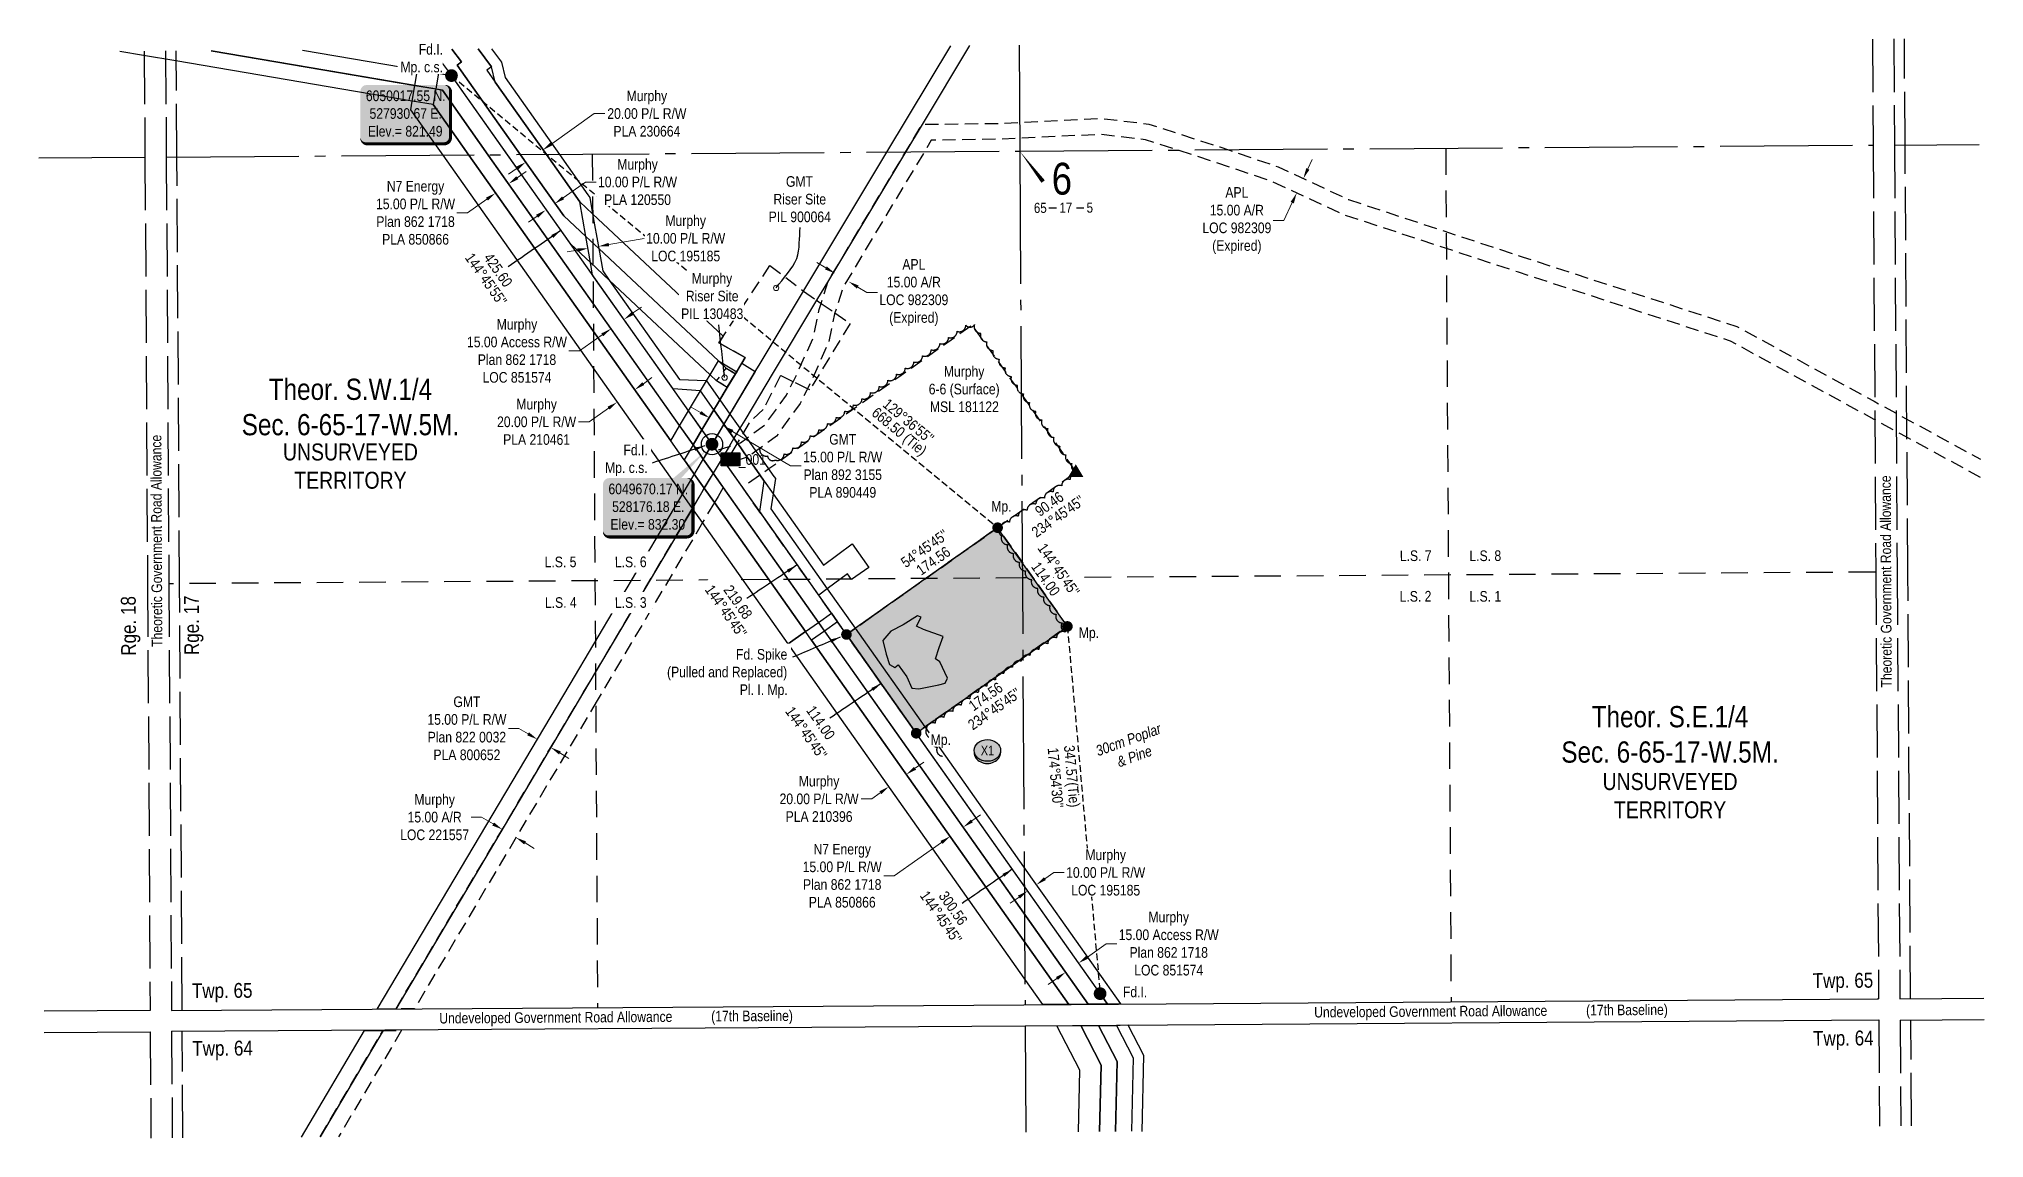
# Model space of a CAD drawing. Extents: x 526561 to 530509, y 6049016 to 6051979.
# Drawn here: x 527542 to 529375, y 6049016 to 6050052 of the extents above; entities that cross this region are included whole.
import ezdxf
from ezdxf.enums import TextEntityAlignment as Align

# ---------------------------------------------------------------- set-up
doc = ezdxf.new("R2010")
doc.units = 0
doc.header["$LTSCALE"] = 5
doc.header["$PDSIZE"] = 0.5
for name, pattern in [('0', [1, 1, 0]), ('foc-ACCESSROAD', [3.75, 2.5, -1.25]), ('foc-LSD', [8, 5, -3]), ('foc-QUARTERLINE', [33, 25, -3, 2, -3]), ('foc-TIELINE', [1.875, 1.25, -0.625]), ('foc-UNSURVEYED', [12.5, 10, -2.5])]:
    doc.linetypes.add(name, pattern=pattern)
doc.layers.get('Defpoints').update_dxf_attribs({"color": 9})
for name, color, linetype in [('10', 1, 'Continuous'), ('35', 37, 'Continuous'), ('9', 3, 'Continuous'), ('AS-UNDERLAY-H', 141, 'Continuous'), ('C-AR', 13, 'foc-ACCESSROAD'), ('C-RW', 13, 'Continuous'), ('C-SYMBOL', 7, 'Continuous'), ('C-WS', 13, 'foc-ACCESSROAD'), ('D-TXT', 6, 'Continuous'), ('DETAIL-T', 7, 'Continuous'), ('F-AR', 190, 'foc-ACCESSROAD'), ('F-RW', 190, 'Continuous'), ('F-WS', 190, 'foc-ACCESSROAD'), ('L-BD', 7, 'Continuous'), ('L-BD1', 253, 'Continuous'), ('L-MON', 1, 'Continuous'), ('L-MON-T', 1, 'Continuous'), ('L-ROAD-T', 7, 'Continuous'), ('L-SEC', 7, 'Continuous'), ('L-SECLBL', 7, 'Continuous'), ('L-SECQ', 8, 'foc-QUARTERLINE'), ('L-SECTION-LSD', 7, 'foc-LSD'), ('L-TIE', 7, 'foc-TIELINE'), ('L-UNS-T', 3, 'Continuous'), ('L-USEC', 7, 'foc-UNSURVEYED'), ('P-CROSSINGS', 250, 'Continuous'), ('P-PROPOSED', 10, 'Continuous'), ('P-PROPOSED-H', 21, 'Continuous'), ('T-BUSH', 110, '0'), ('T-BUSH-T', 110, 'Continuous'), ('T-WATER', 160, 'Continuous'), ('T-WATER-H', 133, 'Continuous')]:
    doc.layers.add(name, color=color, linetype=linetype)
for name, color, linetype, lineweight in [('C-AR-T', 13, 'Continuous', 9), ('C-RW-T', 13, 'Continuous', 9), ('C-WS-T', 13, 'Continuous', 9), ('F-AR-T', 190, 'Continuous', 9), ('F-RW-T', 190, 'Continuous', 9), ('F-WS-T', 190, 'Continuous', 9)]:
    doc.layers.add(name, color=color, linetype=linetype, lineweight=lineweight)
doc.styles.add('100L', font='ARIALN.TTF', dxfattribs={"height": 11})
doc.styles.add('175L', font='ARIALN.TTF', dxfattribs={"height": 20})
doc.styles.add('80', font='ARIALN.TTF', dxfattribs={"height": 10})
doc.styles.add('80CG', font='ARIALN.TTF', dxfattribs={"height": 10})
doc.styles.add('80L', font='ARIALN.TTF', dxfattribs={"height": 10})
doc.styles.add('80LS', font='ARIALNI.TTF', dxfattribs={"height": 10})
doc.styles.add('Crossing', font='ARIALN.TTF', dxfattribs={"height": 10})
doc.styles.add('SIMPLEX', font='ARIALN.TTF')
doc.dimstyles.new('Compass 5 000', dxfattribs={"dimscale": 5, "dimtxt": 9, "dimasz": 2, "dimexe": 0.2, "dimexo": 0.0625, "dimgap": 0.5, "dimtad": 0, "dimtih": 1, "dimtoh": 1, "dimzin": 0, "dimdsep": 46, "dimtxsty": '80CG', "dimcen": 0.1, "dimse1": 1, "dimse2": 1, "dimclrd": 256, "dimclrt": 256, "dimaunit": 1, "dimadec": 4, "dimazin": 0, "dimtfac": 0.06, "dimtofl": 0, "dimtmove": 0, "dimatfit": 1, "dimfxl": 0.2, "dimtolj": 1, "dimtzin": 0, "dimlwd": -1, "dimarcsym": 0})

msp = doc.modelspace()

# ---------------------------------------------------------------- texts
at = {"layer": '35', "color": 3, "style": '80'}
msp.add_attdef('RP_001', (528185.592, 6049650.768), 'RP', height=9.9948, dxfattribs=at)
at = {"layer": 'C-RW-T', "insert": (528380.154, 6049743.799), "char_height": 10, "attachment_point": 1, "style": '80L'}
msp.add_mtext_dynamic_manual_height_columns('\\pi14.52147;Murphy\\P\\pi0.27181;6-6 (Surface)\\P\\pi1.3905;MSL 181122', width=66.28713, gutter_width=50, heights=[0], dxfattribs=at)
at = {"layer": 'C-SYMBOL', "color": 3, "char_height": 19.98964, "attachment_point": 2, "style": '175L'}
for s, insert, width in [('Theor. S.W.1/4 \\PSec. 6-65-17-W.5M.', (527835.425, 6049731.913), 203.13701), ('Theor. S.E.1/4\\PSec. 6-65-17-W.5M.', (529079.026, 6049423.404), 358.94085)]:
    msp.add_mtext(s, dxfattribs=dict(at, insert=insert, width=width))
at = {"layer": 'D-TXT', "color": 3, "char_height": 14, "attachment_point": 1, "style": '80L'}
for s, width, insert, rotation in [('Rge. 18', 73.75526, (527619.401, 6049470.817), 90.338816), ('Rge. 17', 63.86109, (527678.862, 6049471.431), 90.338816), ('Twp. 65', 101.3954, (529213.42, 6049171.673), 0.395918), ('Twp. 65', 101.3954, (527686.024, 6049162.163), 0.395918), ('Twp. 64', 101.3954, (529213.796, 6049117.28), 0.395918), ('Twp. 64', 101.3954, (527686.4, 6049107.77), 0.395918)]:
    msp.add_mtext_dynamic_manual_height_columns(s, width=width, gutter_width=47.5, heights=[0], dxfattribs=dict(at, insert=insert, rotation=rotation))
at = {"layer": 'F-WS-T', "insert": (528229.105, 6049922.75), "char_height": 10, "attachment_point": 1, "style": '80L'}
msp.add_mtext_dynamic_manual_height_columns('\\pi16.78062;GMT\\P\\pi4.9491;Riser Site\\P\\pi0.50504;PIL 900064', width=58.17243, gutter_width=50, heights=[0], dxfattribs=at)
at = {"layer": 'L-BD', "style": '80L'}
for s, height, rotation, p in [("234°45'45''", 9.99482, 35.2394, (528502.267, 6049602.229)), ('90.46', 9.9948, 35.2394, (528494.049, 6049613.861)), ('347.57(Tie)', 9.99482, 275.091, (528514.17, 6049357.152)), ("174°54'30''", 9.99482, 275.091, (528499.984, 6049355.888))]:
    msp.add_text(s, height=height, rotation=rotation, dxfattribs=at).set_placement(p, align=Align.MIDDLE)
at = {"layer": 'L-BD', "insert": (528340.255, 6049715.904), "char_height": 9.99482, "width": 61.13925, "attachment_point": 1, "rotation": 320.3843, "line_spacing_factor": 0.775805, "style": '80L'}
msp.add_mtext("\\pi3.0941;129°36'55'' \\P\\pi0.25451;668.50 (Tie)", dxfattribs=at)
at = {"layer": 'L-BD1', "style": '80L'}
for s, height, p in [("54°45'45''", 9.9948, (528376.474, 6049571.898)), ('174.56', 9.9948, (528384.691, 6049560.265)), ("234°45'45''", 9.99482, (528442.274, 6049420.751)), ('174.56', 9.9948, (528434.057, 6049432.384))]:
    msp.add_text(s, height=height, rotation=35.2375, dxfattribs=at).set_placement(p, align=Align.MIDDLE)
at = {"layer": 'L-MON-T', "char_height": 9.9948, "attachment_point": 1, "style": '80L'}
for s, width, insert in [('Mp.', 18.21733, (528439.353, 6049616.688)), ('Mp.', 18.21733, (528521.872, 6049497.55)), ('Fd.I.', 22.04407, (528563.43, 6049159.046))]:
    msp.add_mtext_dynamic_manual_height_columns(s, width=width, gutter_width=50, heights=[0], dxfattribs=dict(at, insert=insert))
at = {"layer": 'L-ROAD-T', "style": '80L'}
for s, height, rotation, p in [('Theoretic Government Road Allowance', 9.99485, 90.267592, (527652.718, 6049579.12)), ('Theoretic Government Road Allowance', 9.99485, 90.267592, (529282.503, 6049540.834)), ('Undeveloped Government Road Allowance', 9.99999, 0.395918, (528028.992, 6049130.019)), ('(17th Baseline)', 9.99999, 0.395918, (528213.923, 6049131.426)), ('Undeveloped Government Road Allowance', 9.99999, 0.395918, (528853.485, 6049135.717)), ('(17th Baseline)', 9.99999, 0.395918, (529038.417, 6049137.124))]:
    msp.add_text(s, height=height, rotation=rotation, dxfattribs=at).set_placement(p, align=Align.MIDDLE_CENTER)
at = {"layer": 'L-UNS-T', "color": 3, "char_height": 15.99171, "attachment_point": 5, "style": '80L'}
for insert in [(527835.451, 6049649.407), (529079.065, 6049338.848)]:
    msp.add_mtext_dynamic_manual_height_columns('UNSURVEYED TERRITORY', width=126.41375, gutter_width=47.5, heights=[0], dxfattribs=dict(at, insert=insert))

# ---------------------------------------------------------------- blocks, each defined once
blk = doc.blocks.new('L-SECLBL')
at = {"layer": '9', "color": 7}
for p, q in [((-5.1, -27.8), (-12.3, -27.8)), ((20.7, -27.8), (13.5, -27.8))]:
    blk.add_line(p, q, dxfattribs=at)
at = {"layer": '10', "color": 2, "style": 'SIMPLEX'}
blk.add_attdef('SEC', text='', height=30, dxfattribs=at).set_placement((0, 0), align=Align.MIDDLE)
at = {"layer": '10', "color": 5, "style": '80L'}
blk.add_attdef('TWP', text='', height=9.5, dxfattribs=at).set_placement((-14.4, -27.4), align=Align.MIDDLE_RIGHT)
blk.add_attdef('RGE', text='', height=9.5, dxfattribs=at).set_placement((3.6, -27.4), align=Align.MIDDLE_CENTER)
blk.add_attdef('MER', text='', height=9.5, dxfattribs=at).set_placement((23.2, -27.4), align=Align.MIDDLE_LEFT)
blk = doc.blocks.new('*D421')
at = {"layer": 'C-AR-T', "transparency": 16777216}
for p, q in [((527959.1, 6049318.7), (527949.1, 6049318.7)), ((527969.9, 6049312.3), (527959.1, 6049318.7)), ((528000, 6049294.4), (528008.6, 6049289.3))]:
    blk.add_line(p, q, dxfattribs=at)
for points in [[(527970.8, 6049313.7), (527969.1, 6049310.8), (527978.5, 6049307.2)], [(528000.9, 6049295.9), (527999.2, 6049293), (527991.4, 6049299.5)]]:
    blk.add_solid(points, dxfattribs=at)
at = {"layer": 'Defpoints', "color": 0, "transparency": 16777216}
for p in [(527981, 6049311.4), (527991.4, 6049299.5), (527993.9, 6049303.7)]:
    blk.add_point(p, dxfattribs=at)
at = {"layer": 'C-AR-T', "transparency": 16777216, "insert": (527914.8, 6049318.7), "char_height": 10, "attachment_point": 5, "style": '80CG'}
blk.add_mtext('\\A1;Murphy\\P15.00 A/R\\PLOC 221557', dxfattribs=at)
blk = doc.blocks.new('*D422')
at = {"layer": 'C-RW-T', "transparency": 16777216}
for p, q in [((528035.9, 6049902.4), (528056.9, 6049917.2)), ((528056.9, 6049917.2), (528066.9, 6049917.2)), ((528011.4, 6049885.1), (528003.2, 6049879.3))]:
    blk.add_line(p, q, dxfattribs=at)
for points in [[(528034.9, 6049903.7), (528036.8, 6049901), (528027.7, 6049896.6)], [(528010.4, 6049886.4), (528012.3, 6049883.7), (528019.5, 6049890.8)]]:
    blk.add_solid(points, dxfattribs=at)
at = {"layer": 'Defpoints', "color": 0, "transparency": 16777216}
for p in [(528010.6, 6049920.8), (528002.4, 6049915), (528019.5, 6049890.8)]:
    blk.add_point(p, dxfattribs=at)
at = {"layer": 'C-RW-T', "transparency": 16777216, "insert": (528106, 6049917.2), "char_height": 10, "attachment_point": 5, "style": '80CG', "bg_fill": 3, "box_fill_scale": 1.1, "bg_fill_color": 256, "bg_fill_true_color": 13158600, "bg_fill_transparency": 0}
blk.add_mtext('\\A1;Murphy\\P10.00 P/L R/W\\PPLA 120550', dxfattribs=at)
blk = doc.blocks.new('*D423')
at = {"layer": 'C-RW-T', "transparency": 16777216}
for p, q in [((528078.9, 6049858.3), (528112.3, 6049864.1)), ((528049.4, 6049853.1), (528039.6, 6049851.4))]:
    blk.add_line(p, q, dxfattribs=at)
for points in [[(528049.1, 6049854.7), (528049.7, 6049851.4), (528059.3, 6049854.8)], [(528078.7, 6049859.9), (528079.2, 6049856.6), (528069.1, 6049856.5)]]:
    blk.add_solid(points, dxfattribs=at)
at = {"layer": 'Defpoints', "color": 0, "transparency": 16777216}
for p in [(528059.3, 6049854.8), (528060.2, 6049849.2), (528070.1, 6049850.9)]:
    blk.add_point(p, dxfattribs=at)
at = {"layer": 'C-RW-T', "transparency": 16777216, "insert": (528151.4, 6049864.1), "char_height": 10, "attachment_point": 5, "style": '80CG', "bg_fill": 3, "box_fill_scale": 1.1, "bg_fill_color": 256, "bg_fill_true_color": 13158600, "bg_fill_transparency": 0}
blk.add_mtext('\\A1;Murphy\\P10.00 P/L R/W\\PLOC 195185', dxfattribs=at)
blk = doc.blocks.new('*D424')
at = {"layer": 'C-AR-T', "transparency": 16777216}
for p, q in [((528529.9, 6049186.9), (528547.7, 6049199.5)), ((528547.7, 6049199.5), (528557.7, 6049199.5)), ((528501.3, 6049166.7), (528493.1, 6049160.9))]:
    blk.add_line(p, q, dxfattribs=at)
for points in [[(528528.9, 6049188.3), (528530.8, 6049185.5), (528521.7, 6049181.1)], [(528500.3, 6049168.1), (528502.2, 6049165.4), (528509.4, 6049172.5)]]:
    blk.add_solid(points, dxfattribs=at)
at = {"layer": 'Defpoints', "color": 0, "transparency": 16777216}
for p in [(528499, 6049187.3), (528511.2, 6049196), (528521.7, 6049181.1)]:
    blk.add_point(p, dxfattribs=at)
at = {"layer": 'C-AR-T', "transparency": 16777216, "insert": (528606.6, 6049199.5), "char_height": 10, "attachment_point": 5, "style": '80CG'}
blk.add_mtext('\\A1;Murphy\\P15.00 Access R/W\\PPlan 862 1718\\PLOC 851574', dxfattribs=at)
blk = doc.blocks.new('*D425')
at = {"layer": 'C-RW-T', "transparency": 16777216}
for p, q in [((528101.4, 6049793.5), (528109.6, 6049799.2)), ((528072.8, 6049773.3), (528051.3, 6049758.1)), ((528051.3, 6049758.1), (528041.3, 6049758.1))]:
    blk.add_line(p, q, dxfattribs=at)
for points in [[(528100.4, 6049794.8), (528102.4, 6049792.1), (528093.2, 6049787.7)], [(528071.9, 6049774.6), (528073.8, 6049771.9), (528081, 6049779)]]:
    blk.add_solid(points, dxfattribs=at)
at = {"layer": 'Defpoints', "color": 0, "transparency": 16777216}
for p in [(528081, 6049779), (528086.2, 6049771.6), (528098.5, 6049780.3)]:
    blk.add_point(p, dxfattribs=at)
at = {"layer": 'C-RW-T', "transparency": 16777216, "insert": (527992.4, 6049758.1), "char_height": 10, "attachment_point": 5, "style": '80CG'}
blk.add_mtext('\\A1;Murphy\\P15.00 Access R/W\\PPlan 862 1718\\PLOC 851574', dxfattribs=at)
blk = doc.blocks.new('*D426')
at = {"layer": 'C-RW-T', "transparency": 16777216}
for p, q in [((528111.5, 6049727.2), (528119.6, 6049733)), ((528078.8, 6049704.1), (528060.5, 6049691.2)), ((528060.5, 6049691.2), (528050.5, 6049691.2))]:
    blk.add_line(p, q, dxfattribs=at)
for points in [[(528110.5, 6049728.6), (528112.4, 6049725.9), (528103.3, 6049721.5)], [(528077.8, 6049705.5), (528079.7, 6049702.8), (528086.9, 6049709.9)]]:
    blk.add_solid(points, dxfattribs=at)
at = {"layer": 'Defpoints', "color": 0, "transparency": 16777216}
for p in [(528086.9, 6049709.9), (528109.7, 6049677.7), (528126, 6049689.3)]:
    blk.add_point(p, dxfattribs=at)
at = {"layer": 'C-RW-T', "transparency": 16777216, "insert": (528010.9, 6049691.2), "char_height": 10, "attachment_point": 5, "style": '80CG'}
blk.add_mtext('\\A1;Murphy\\P20.00 P/L R/W\\PPLA 210461', dxfattribs=at)
blk = doc.blocks.new('*D427')
at = {"layer": 'C-RW-T', "transparency": 16777216}
for p, q in [((528025.2, 6049953.3), (528065.2, 6049981.7)), ((528065.2, 6049981.7), (528075.2, 6049981.7)), ((527992.5, 6049930.2), (527984.3, 6049924.5))]:
    blk.add_line(p, q, dxfattribs=at)
for points in [[(528024.2, 6049954.7), (528026.1, 6049952), (528017, 6049947.5)], [(527991.5, 6049931.6), (527993.5, 6049928.9), (528000.7, 6049936)]]:
    blk.add_solid(points, dxfattribs=at)
at = {"layer": 'Defpoints', "color": 0, "transparency": 16777216}
for p in [(528000.7, 6049936), (528012.1, 6049919.9), (528028.4, 6049931.4)]:
    blk.add_point(p, dxfattribs=at)
at = {"layer": 'C-RW-T', "transparency": 16777216, "insert": (528114.8, 6049981.7), "char_height": 10, "attachment_point": 5, "style": '80CG'}
blk.add_mtext('\\A1;Murphy\\P20.00 P/L R/W\\PPLA 230664', dxfattribs=at)
blk = doc.blocks.new('*D428')
at = {"layer": 'Defpoints', "color": 0, "transparency": 16777216}
for p in [(528291.9, 6049830.7), (528304.7, 6049823), (528305, 6049823.4)]:
    blk.add_point(p, dxfattribs=at)
at = {"layer": 'F-AR-T', "transparency": 16777216}
for p, q in [((528283.5, 6049836.3), (528275, 6049841.4)), ((528313.6, 6049818.3), (528322.1, 6049813.1)), ((528322.1, 6049813.1), (528332.1, 6049813.1))]:
    blk.add_line(p, q, dxfattribs=at)
for points in [[(528284.4, 6049837.7), (528282.7, 6049834.9), (528292.1, 6049831.1)], [(528314.4, 6049819.7), (528312.7, 6049816.8), (528305, 6049823.4)]]:
    blk.add_solid(points, dxfattribs=at)
at = {"layer": 'F-AR-T', "transparency": 16777216, "insert": (528366.4, 6049813.1), "char_height": 10, "attachment_point": 5, "style": '80CG'}
blk.add_mtext('\\A1;APL\\P15.00 A/R\\PLOC 982309\\P(Expired)', dxfattribs=at)
blk = doc.blocks.new('*D429')
at = {"layer": 'Defpoints', "color": 0, "transparency": 16777216}
for p in [(528732.7, 6049920.9), (528726.4, 6049907.2), (528727.2, 6049906.9)]:
    blk.add_point(p, dxfattribs=at)
at = {"layer": 'F-AR-T', "transparency": 16777216}
for p, q in [((528737.7, 6049929.6), (528741.9, 6049938.6)), ((528723, 6049897.8), (528715.1, 6049880.9)), ((528715.1, 6049880.9), (528705.1, 6049880.9))]:
    blk.add_line(p, q, dxfattribs=at)
for points in [[(528736.2, 6049930.3), (528739.2, 6049928.9), (528733.5, 6049920.5)], [(528721.5, 6049898.5), (528724.5, 6049897.1), (528727.2, 6049906.9)]]:
    blk.add_solid(points, dxfattribs=at)
at = {"layer": 'F-AR-T', "transparency": 16777216, "insert": (528670.8, 6049880.9), "char_height": 10, "attachment_point": 5, "style": '80CG'}
blk.add_mtext('\\A1;APL\\P15.00 A/R\\PLOC 982309\\P(Expired)', dxfattribs=at)
blk = doc.blocks.new('*D430')
at = {"layer": 'Defpoints', "color": 0, "transparency": 16777216}
for p in [(528172, 6049691.7), (528184.9, 6049684.1), (528186.8, 6049687.3)]:
    blk.add_point(p, dxfattribs=at)
at = {"layer": 'F-RW-T', "transparency": 16777216}
for p, q in [((528165.3, 6049700), (528156.7, 6049705.1)), ((528195.4, 6049682.2), (528250.3, 6049649.7)), ((528250.3, 6049649.7), (528260.3, 6049649.7))]:
    blk.add_line(p, q, dxfattribs=at)
for points in [[(528166.1, 6049701.4), (528164.4, 6049698.6), (528173.9, 6049694.9)], [(528196.3, 6049683.6), (528194.6, 6049680.7), (528186.8, 6049687.3)]]:
    blk.add_solid(points, dxfattribs=at)
at = {"layer": 'F-RW-T', "transparency": 16777216, "insert": (528299.4, 6049649.7), "char_height": 10, "attachment_point": 5, "style": '80CG'}
blk.add_mtext('\\A1;GMT\\P15.00 P/L R/W\\PPlan 892 3155\\PPLA 890449', dxfattribs=at)
blk = doc.blocks.new('*D431')
at = {"layer": 'Defpoints', "color": 0, "transparency": 16777216}
for p in [(528011.5, 6049392.1), (528003.3, 6049378.5), (528016.2, 6049370.8)]:
    blk.add_point(p, dxfattribs=at)
at = {"layer": 'F-RW-T', "transparency": 16777216}
for p, q in [((527994.3, 6049402.4), (527984.3, 6049402.4)), ((528002.9, 6049397.2), (527994.3, 6049402.4)), ((528032.9, 6049379.2), (528041.4, 6049374))]:
    blk.add_line(p, q, dxfattribs=at)
for points in [[(528003.7, 6049398.7), (528002, 6049395.8), (528011.5, 6049392.1)], [(528033.7, 6049380.6), (528032, 6049377.8), (528024.3, 6049384.4)]]:
    blk.add_solid(points, dxfattribs=at)
at = {"layer": 'F-RW-T', "transparency": 16777216, "insert": (527945.2, 6049402.4), "char_height": 10, "attachment_point": 5, "style": '80CG'}
blk.add_mtext('\\A1;GMT\\P15.00 P/L R/W\\PPlan 822 0032\\PPLA 800652', dxfattribs=at)
blk = doc.blocks.new('*D432')
at = {"layer": 'Defpoints', "color": 0, "transparency": 16777216}
for p in [(528015.7, 6049845.4), (528028, 6049854.1), (528400.7, 6049300.7)]:
    blk.add_point(p, dxfattribs=at)
at = {"layer": 'F-RW-T', "transparency": 16777216}
for p, q in [((528421.1, 6049315.1), (528429.3, 6049320.9)), ((528392.5, 6049294.9), (528348, 6049263.5)), ((528348, 6049263.5), (528338, 6049263.5))]:
    blk.add_line(p, q, dxfattribs=at)
for points in [[(528420.1, 6049316.5), (528422, 6049313.7), (528412.9, 6049309.3)], [(528391.5, 6049296.3), (528393.5, 6049293.6), (528400.7, 6049300.7)]]:
    blk.add_solid(points, dxfattribs=at)
at = {"layer": 'F-RW-T', "transparency": 16777216, "insert": (528298.9, 6049263.5), "char_height": 10, "attachment_point": 5, "style": '80CG'}
blk.add_mtext('\\A1;N7 Energy\\P15.00 P/L R/W\\PPlan 862 1718\\PPLA 850866', dxfattribs=at)
blk = doc.blocks.new('*D433')
at = {"layer": 'C-RW-T', "transparency": 16777216}
for p, q in [((528367.5, 6049364.8), (528375.7, 6049370.5)), ((528326.7, 6049335.9), (528316.7, 6049335.9)), ((528334.8, 6049341.7), (528326.7, 6049335.9))]:
    blk.add_line(p, q, dxfattribs=at)
for points in [[(528366.5, 6049366.1), (528368.5, 6049363.4), (528359.3, 6049359)], [(528333.9, 6049343.1), (528335.8, 6049340.3), (528343, 6049347.5)]]:
    blk.add_solid(points, dxfattribs=at)
at = {"layer": 'Defpoints', "color": 0, "transparency": 16777216}
for p in [(528343, 6049347.5), (528379.1, 6049296.4), (528395.4, 6049308)]:
    blk.add_point(p, dxfattribs=at)
at = {"layer": 'C-RW-T', "transparency": 16777216, "insert": (528277.1, 6049335.9), "char_height": 10, "attachment_point": 5, "style": '80CG'}
blk.add_mtext('\\A1;Murphy\\P20.00 P/L R/W\\PPLA 210396', dxfattribs=at)
blk = doc.blocks.new('*D434')
at = {"layer": 'C-RW-T', "transparency": 16777216}
for p, q in [((528490, 6049260.7), (528498.2, 6049266.5)), ((528498.2, 6049266.5), (528508.2, 6049266.5)), ((528465.5, 6049243.4), (528457.3, 6049237.6))]:
    blk.add_line(p, q, dxfattribs=at)
for points in [[(528489, 6049262.1), (528490.9, 6049259.4), (528481.8, 6049254.9)], [(528464.5, 6049244.8), (528466.4, 6049242), (528473.6, 6049249.2)]]:
    blk.add_solid(points, dxfattribs=at)
at = {"layer": 'Defpoints', "color": 0, "transparency": 16777216}
for p in [(528481.8, 6049254.9), (528544.9, 6049148.3), (528553, 6049154.1)]:
    blk.add_point(p, dxfattribs=at)
at = {"layer": 'C-RW-T', "transparency": 16777216, "insert": (528547.2, 6049266.5), "char_height": 10, "attachment_point": 5, "style": '80CG', "bg_fill": 3, "box_fill_scale": 1.1, "bg_fill_color": 256, "bg_fill_true_color": 13158600, "bg_fill_transparency": 0}
blk.add_mtext('\\A1;Murphy\\P10.00 P/L R/W\\PLOC 195185', dxfattribs=at)
blk = doc.blocks.new('*D435')
at = {"layer": 'Defpoints', "color": 0, "transparency": 16777216}
for p in [(527972.3, 6049906.9), (527993.3, 6049903), (527981.1, 6049894.4)]:
    blk.add_point(p, dxfattribs=at)
at = {"layer": 'F-RW-T', "transparency": 16777216}
for p, q in [((527992.7, 6049921.3), (528000.9, 6049927.1)), ((527964.1, 6049901.1), (527945.8, 6049888.2)), ((527945.8, 6049888.2), (527935.8, 6049888.2))]:
    blk.add_line(p, q, dxfattribs=at)
for points in [[(527991.7, 6049922.6), (527993.7, 6049919.9), (527984.5, 6049915.5)], [(527963.2, 6049902.5), (527965.1, 6049899.7), (527972.3, 6049906.9)]]:
    blk.add_solid(points, dxfattribs=at)
at = {"layer": 'F-RW-T', "transparency": 16777216, "insert": (527896.8, 6049888.2), "char_height": 10, "attachment_point": 5, "style": '80CG'}
blk.add_mtext('\\A1;N7 Energy\\P15.00 P/L R/W\\PPlan 862 1718\\PPLA 850866', dxfattribs=at)
blk = doc.blocks.new('PLIA')
at = {"color": 255, "const_width": 1}
blk.add_lwpolyline([(-0.5, 0, 1), (0.5, 0, 1)], format="xyb", close=True, dxfattribs=at)
blk = doc.blocks.new('PLIAA')
blk.add_blockref('PLIA', (0, 0))
blk = doc.blocks.new('PLIB')
at = {"color": 1}
blk.add_circle((0, 0), 0.8, dxfattribs=at)
blk = doc.blocks.new('PLIBB')
blk.add_blockref('PLIB', (0, 0))
blk = doc.blocks.new('PLICC')
for name in ['PLIAA', 'PLIBB']:
    blk.add_blockref(name, (0, 0))
blk = doc.blocks.new('PLI')
blk.add_blockref('PLICC', (0, 0))
blk = doc.blocks.new('xing2')
h = blk.add_hatch(color=50)
h.dxf.hatch_style = 1
edge = h.paths.add_edge_path()
edge.add_ellipse((0, 0), major_axis=(-12.5, 0), ratio=0.816297, start_angle=0, end_angle=360)
h = blk.add_hatch(color=250)
h.dxf.hatch_style = 1
edge = h.paths.add_edge_path()
edge.add_ellipse((0, -2), major_axis=(-12.5, 0), ratio=0.816297, start_angle=0, end_angle=180)
edge.add_line((12.5, -2), (12.5, 0))
edge.add_ellipse((0, 0), major_axis=(-12.5, 0), ratio=0.816297, start_angle=0, end_angle=180, ccw=False)
edge.add_line((-12.5, 0), (-12.5, -2))
at = {"color": 250}
blk.add_ellipse((0, 0), major_axis=(-12.5, 0), ratio=0.816297, dxfattribs=at)
blk.add_ellipse((0, -2), major_axis=(-12.5, 0), ratio=0.816297, start_param=0, end_param=3.141593, dxfattribs=at)
at = {"color": 250, "style": 'Crossing'}
blk.add_attdef('CROSSING', text='', height=9, dxfattribs=at).set_placement((0.1, 0), align=Align.MIDDLE_CENTER)
at = {"color": 250, "style": 'Crossing', "flags": 1}
for tag, p in [('OWNER', (0.1, -12.5)), ('DESCRIPTION', (0.1, -25.8)), ('LOCATION', (0.1, -39.3)), ('DWG_REF', (0.1, -52.8))]:
    blk.add_attdef(tag, text='', height=9, dxfattribs=at).set_placement(p, align=Align.MIDDLE_CENTER)
blk = doc.blocks.new('fdia')
at = {"color": 255, "const_width": 1}
blk.add_lwpolyline([(-0.5, 0, 1), (0.5, 0, 1)], format="xyb", close=True, dxfattribs=at)
blk = doc.blocks.new('Fdiaa')
blk.add_blockref('fdia', (0, 0))
blk = doc.blocks.new('fdib')
at = {"color": 1, "const_width": 1.6}
blk.add_lwpolyline([(-0.4, 0, 1), (0.4, 0, 1)], format="xyb", close=True, dxfattribs=at)
at = {"color": 1}
blk.add_circle((0, 0), 0.8, dxfattribs=at)
blk = doc.blocks.new('Fdibb')
blk.add_blockref('fdib', (0, 0))
blk = doc.blocks.new('fdicc')
for name in ['Fdibb', 'Fdiaa']:
    blk.add_blockref(name, (0, 0))
blk = doc.blocks.new('FDI')
blk.add_blockref('fdicc', (0, 0))
blk = doc.blocks.new('*U448')
h = blk.add_hatch(color=254)
edge = h.paths.add_edge_path()
edge.add_line((-36.5, -28.5), (36.5, -28.5))
edge.add_arc((36.5, -22.5), 6, 270, 360)
edge.add_line((42.5, -22.5), (42.5, 21))
edge.add_arc((36.5, 21), 6, 0, 90)
edge.add_line((36.5, 27), (-36.5, 27))
edge.add_arc((-36.5, 21), 6, 90, 180)
edge.add_line((-42.5, 21), (-42.5, -22.5))
edge.add_arc((-36.5, -22.5), 6, 180, 270)
at = {"color": 1, "flags": 128}
blk.add_lwpolyline([(56.4, 54.5, 0, 10, 0), (0, 0, 5, 5, 0)], format="xyseb", dxfattribs=at)
blk.add_lwpolyline([(-36.5, -28.5, 3, 3, 0), (36.5, -28.5, 3, 3, 0.414214), (42.5, -22.5, 3, 3, 0), (42.5, 21, 3, 0, 0.414214), (36.5, 27, 0, 0, 0), (-36.5, 27, 0, 0, 0.414214), (-42.5, 21, 0, 0, 0), (-42.5, -22.5, 0, 3, 0.414214)], format="xyseb", close=True, dxfattribs=at)
at = {"color": 1, "style": '80'}
blk.add_attdef('ENTER_TEXT_001', (-36, -5), '', height=10, dxfattribs=at)
blk = doc.blocks.new('STRIA')
blk.add_hatch(color=255).paths.add_polyline_path([(-0.04, 1.52), (-1.47, -0.87), (1.39, -0.87)])
blk = doc.blocks.new('STRIAA')
blk.add_blockref('STRIA', (0, 0))
blk = doc.blocks.new('STRIB')
at = {"color": 1}
blk.add_solid([(-1.12, -0.67), (-0.04, 1.13), (1.04, -0.67)], dxfattribs=at)
blk = doc.blocks.new('STRIBB')
blk.add_blockref('STRIB', (0, 0))
blk = doc.blocks.new('STRICC')
for name in ['STRIAA', 'STRIBB']:
    blk.add_blockref(name, (0, 0))
blk = doc.blocks.new('fdspike')
blk.add_blockref('STRICC', (0, 0))
blk = doc.blocks.new('*U452')
h = blk.add_hatch(color=254)
edge = h.paths.add_edge_path()
edge.add_line((-36.5, -28.5), (36.5, -28.5))
edge.add_arc((36.5, -22.5), 6, 270, 360)
edge.add_line((42.5, -22.5), (42.5, 21))
edge.add_arc((36.5, 21), 6, 0, 90)
edge.add_line((36.5, 27), (-36.5, 27))
edge.add_arc((-36.5, 21), 6, 90, 180)
edge.add_line((-42.5, 21), (-42.5, -22.5))
edge.add_arc((-36.5, -22.5), 6, 180, 270)
at = {"color": 1, "flags": 128}
blk.add_lwpolyline([(-36.5, -28.5, 3, 3, 0), (36.5, -28.5, 3, 3, 0.414214), (42.5, -22.5, 3, 3, 0), (42.5, 21, 3, 0, 0.414214), (36.5, 27, 0, 0, 0), (-36.5, 27, 0, 0, 0.414214), (-42.5, 21, 0, 0, 0), (-42.5, -22.5, 0, 3, 0.414214)], format="xyseb", close=True, dxfattribs=at)
blk.add_lwpolyline([(22.2, 9.5, 0, 10, 0), (0, 0, 5, 5, 0)], format="xyseb", dxfattribs=at)
at = {"color": 1, "style": '80'}
blk.add_attdef('ENTER_TEXT_001', (-36, -5), '', height=10, dxfattribs=at)

# ---------------------------------------------------------------- dimensions: what is measured, and where the dimension line sits
at = {"layer": 'C-AR-T'}
for base, p1, p2, angle, text, picture, middle in [((527991.445, 6049299.525), (527981.033, 6049311.385), (527993.939, 6049303.731), 329.331069, 'Murphy\\P15.00 A/R\\PLOC 221557', '*D421', (527914.824, 6049318.692)), ((528521.696, 6049181.141), (528498.971, 6049187.309), (528511.227, 6049195.965), 35.231584, 'Murphy\\P15.00 Access R/W\\PPlan 862 1718\\PLOC 851574', '*D424', (528606.609, 6049199.475))]:
    dim = msp.add_linear_dim(base=base, p1=p1, p2=p2, angle=angle, text=text, dimstyle='Compass 5 000', dxfattribs=at)
    dim.commit()
    dim.dimension.update_dxf_attribs({"geometry": picture, "text_midpoint": middle, "dimtype": 161})
at = {"layer": 'C-RW-T'}
dim = msp.add_linear_dim(base=(528000.675, 6049936.007), p1=(528028.417, 6049931.39), p2=(528012.094, 6049919.852), angle=215.255758, text='Murphy\\P20.00 P/L R/W\\PPLA 230664', dimstyle='Compass 5 000', dxfattribs=at)
dim.commit()
dim.dimension.update_dxf_attribs({"geometry": '*D427', "text_midpoint": (528114.788, 6049981.653), "dimtype": 161})
at = {"layer": 'F-AR-T'}
dim = msp.add_linear_dim(base=(528727.186, 6049906.88), p1=(528732.719, 6049920.853), p2=(528726.394, 6049907.248), angle=245.064802, text='APL\\P15.00 A/R\\PLOC 982309\\P(Expired)', dimstyle='Compass 5 000', dxfattribs=at)
dim.commit()
dim.dimension.update_dxf_attribs({"geometry": '*D429', "text_midpoint": (528670.787, 6049880.887), "dimtype": 161})
dim = msp.add_aligned_dim(p1=(528291.867, 6049830.726), p2=(528304.731, 6049823.006), distance=0.484, text='APL\\P15.00 A/R\\PLOC 982309\\P(Expired)', dimstyle='Compass 5 000', dxfattribs=at)
dim.commit()
dim.dimension.update_dxf_attribs({"geometry": '*D428', "text_midpoint": (528366.443, 6049813.129)})
at = {"layer": 'F-RW-T'}
dim = msp.add_linear_dim(base=(528186.798, 6049687.253), p1=(528172.026, 6049691.729), p2=(528184.927, 6049684.092), angle=329.374468, text='GMT\\P15.00 P/L R/W\\PPlan 892 3155\\PPLA 890449', dimstyle='Compass 5 000', dxfattribs=at)
dim.commit()
dim.dimension.update_dxf_attribs({"geometry": '*D430', "text_midpoint": (528299.354, 6049649.679), "dimtype": 161})
dim = msp.add_aligned_dim(p1=(528016.161, 6049370.809), p2=(528003.314, 6049378.534), distance=-15.803, text='GMT\\P15.00 P/L R/W\\PPlan 822 0032\\PPLA 800652', dimstyle='Compass 5 000', dxfattribs=at)
dim.commit()
dim.dimension.update_dxf_attribs({"geometry": '*D431', "text_midpoint": (527945.233, 6049402.385)})

# ---------------------------------------------------------------- hatches: boundary and pattern name
at = {"layer": 'AS-UNDERLAY-H'}
h = msp.add_hatch(color=256, dxfattribs=at)
h.dxf.hatch_style = 1
h.paths.add_polyline_path([(528184.948, 6049662.134), (528202.353, 6049662.134), (528202.353, 6049649.784), (528184.948, 6049649.784)])
at = {"layer": 'P-PROPOSED-H'}
h = msp.add_hatch(color=256, dxfattribs=at)
h.dxf.hatch_style = 1
h.paths.add_polyline_path([(528445.375, 6049591.507), (528302.874, 6049490.844), (528368.614, 6049397.781), (528511.115, 6049498.444)])
at = {"layer": 'T-WATER-H'}
h = msp.add_hatch(color=256, dxfattribs=at)
h.dxf.hatch_style = 1
h.paths.add_polyline_path([(528371.001, 6049439.663), (528389.798, 6049443.306), (528395.819, 6049444.832), (528398.017, 6049449.817), (528390.821, 6049464.944), (528386.676, 6049467.818), (528390.319, 6049478.506), (528394.189, 6049489.037), (528375.456, 6049495.428), (528368.941, 6049498.779), (528373.265, 6049507.155), (528369.756, 6049508.489), (528356.246, 6049499.803), (528344.789, 6049494.024), (528337.185, 6049485.244), (528340.19, 6049472.181), (528343.586, 6049462.699), (528348.407, 6049459.879), (528351.478, 6049462.348), (528359.67, 6049450.88), (528364.511, 6049440.173)])

# ---------------------------------------------------------------- linework, layer by layer
at = {"color": 2, "flags": 128}
msp.add_lwpolyline([(528302.874, 6049490.844), (528302.868, 6049490.84)], dxfattribs=at)
at = {"layer": '35', "color": 3}
msp.add_circle((528176.183, 6049670.167), 9.995, dxfattribs=at)
at = {"layer": 'AS-UNDERLAY-H'}
msp.add_lwpolyline([(528184.948, 6049662.134), (528202.353, 6049662.134), (528202.353, 6049649.784), (528184.948, 6049649.784)], close=True, dxfattribs=at)
at = {"layer": 'C-AR'}
msp.add_lwpolyline([(527895.683, 6049138.045), (527878.167, 6049137.924), (528055.181, 6049436.418), (528157.741, 6049609.669), (528168.94, 6049628.587), (528177.311, 6049642.727), (528186.796, 6049629.295), (528181.852, 6049620.943), (528178.425, 6049615.156), (528167.229, 6049596.241), (528068.09, 6049428.77), (527895.683, 6049138.045)], close=True, dxfattribs=at)
msp.add_lwpolyline([(527806.822, 6049017.387), (527866.173, 6049117.734), (527883.676, 6049117.855), (527824.325, 6049017.508)], dxfattribs=at)
at = {"layer": 'C-RW', "flags": 128}
for points in [[(528541.942, 6049152.423), (528548.939, 6049142.566), (528530.659, 6049142.441), (528470.003, 6049228.323), (528177.311, 6049642.727), (528167.833, 6049656.146), (528163.957, 6049661.634), (528158.352, 6049669.564), (527965.333, 6049942.691), (527922.084, 6050003.899), (527704.212, 6050040.848)], [(527790.421, 6050041.445), (527930.67, 6050017.546)]]:
    msp.add_lwpolyline(points, dxfattribs=at)
at = {"layer": 'C-RW'}
for points in [[(527912.479, 6050042.292), (527920.465, 6050031.608), (527918.451, 6050019.732), (527915.942, 6050004.941), (527913.435, 6049990.159), (527947.065, 6049942.564), (528137.293, 6049673.381), (528145.701, 6049687.465), (528154.106, 6049701.563), (528165.325, 6049720.359), (528170.93, 6049729.75), (528174.403, 6049735.569), (528182.27, 6049748.738), (528199.432, 6049738.508), (528198.299, 6049736.619), (528190.591, 6049723.757), (528183.517, 6049711.921), (528181.288, 6049708.223), (528177.9, 6049702.551), (528166.725, 6049683.706), (528158.349, 6049669.571), (528149.9, 6049655.543), (528151.71, 6049652.982), (528159.462, 6049642.006), (528168.94, 6049628.587), (528178.425, 6049615.156), (528264.33, 6049493.52), (528247.963, 6049481.966), (528167.229, 6049596.241), (528157.741, 6049609.669), (528148.263, 6049623.087), (527922.697, 6049942.396), (527892.347, 6049985.365), (527893.727, 6049993.501), (527896.234, 6050008.283), (527898.743, 6050023.074), (527899.324, 6050026.504), (527887.651, 6050042.12)], [(527931.101, 6050042.421), (527940.102, 6050030.38), (527936.012, 6050027.504), (527995.801, 6049942.901), (528036.409, 6049885.454), (528057.315, 6049865.858), (528069.46, 6049854.475), (528182.27, 6049748.738), (528189.616, 6049741.851), (528198.299, 6049736.619), (528190.591, 6049723.757), (528180.531, 6049729.827), (528174.403, 6049735.569), (528079.392, 6049824.611), (528061.632, 6049841.256), (528043.165, 6049858.562), (527983.617, 6049942.816), (527977.58, 6049951.367), (527930.739, 6050017.647), (527927.906, 6050021.656), (527920.465, 6050031.608), (527912.479, 6050042.292)], [(527955.93, 6050042.593), (527968.434, 6050025.867), (527963.901, 6050022.678), (527971.866, 6050011.408), (528020.161, 6049943.07), (528051.561, 6049898.65), (528063.706, 6049887.267), (528186.745, 6049771.941), (528182.666, 6049765.764), (528207.509, 6049751.974), (528204.173, 6049746.413), (528199.432, 6049738.508), (528198.299, 6049736.619), (528190.591, 6049723.757), (528183.517, 6049711.921), (528181.288, 6049708.223), (528177.9, 6049702.551), (528187.364, 6049689.14), (528196.841, 6049675.72), (528199.987, 6049671.266), (528200.393, 6049670.692), (528209.472, 6049657.836), (528213.898, 6049651.57), (528221.115, 6049641.349), (528225.429, 6049635.24), (528233.766, 6049623.435), (528281.278, 6049556.151), (528308.376, 6049576.236), (528323.953, 6049553.988), (528307.578, 6049542.523), (528303.78, 6049547.947), (528284.791, 6049533.873), (528276.754, 6049527.915), (528221.146, 6049606.655), (528209.102, 6049623.709), (528204.788, 6049629.817), (528189.543, 6049651.407), (528188.836, 6049652.409), (528185.682, 6049656.869), (528180.422, 6049664.317), (528176.204, 6049670.289), (528170.603, 6049678.217), (528166.725, 6049683.706), (528154.106, 6049701.563), (528165.325, 6049720.359), (528170.93, 6049729.75), (528174.403, 6049735.569), (528182.27, 6049748.738), (528069.46, 6049854.475), (528057.315, 6049865.858), (528036.409, 6049885.454), (527995.801, 6049942.901), (527936.012, 6050027.504), (527940.102, 6050030.38), (527931.101, 6050042.421)], [(527968.355, 6050042.68), (527977.675, 6050030.211), (527981.138, 6050015.621), (528032.35, 6049943.154), (528059.143, 6049905.253), (528061.017, 6049902.587), (528063.706, 6049887.267), (528069.46, 6049854.475), (528073.15, 6049833.445), (528079.392, 6049824.611), (528145.419, 6049731.177), (528170.649, 6049730.147), (528170.93, 6049729.75), (528183.517, 6049711.921), (528192.946, 6049698.569), (528202.423, 6049685.148), (528205.564, 6049680.699), (528208.986, 6049675.854), (528217.642, 6049663.595), (528222.062, 6049657.335), (528229.279, 6049647.115), (528233.593, 6049641.005), (528235.908, 6049637.727), (528233.766, 6049623.435), (528231.625, 6049609.152), (528284.791, 6049533.873), (528310.978, 6049496.796), (528376.711, 6049403.729), (528469.728, 6049272.041), (528478.008, 6049260.318), (528490.428, 6049242.753), (528561.127, 6049142.649), (528548.939, 6049142.566), (528541.942, 6049152.423), (528302.868, 6049490.84), (528295.175, 6049501.834), (528294.602, 6049502.645), (528288.834, 6049510.813), (528276.754, 6049527.915), (528221.146, 6049606.655), (528225.429, 6049635.24), (528221.115, 6049641.349), (528213.898, 6049651.57), (528209.472, 6049657.836), (528200.393, 6049670.692), (528199.987, 6049671.266), (528196.841, 6049675.72), (528187.364, 6049689.14), (528177.9, 6049702.551), (528165.325, 6049720.359), (528139.478, 6049722.257), (528063.696, 6049829.502), (528061.632, 6049841.256), (528057.315, 6049865.858), (528051.561, 6049898.65), (528020.161, 6049943.07), (527971.866, 6050011.408), (527968.434, 6050025.867), (527955.93, 6050042.593)], [(528521.482, 6049022.327), (528522.811, 6049080.278), (528501.294, 6049122.134), (528523.702, 6049122.286), (528542.924, 6049084.902), (528541.491, 6049022.465)], [(528556.49, 6049022.569), (528558, 6049088.367), (528540.502, 6049122.401), (528557.313, 6049122.516), (528573.088, 6049091.835), (528571.493, 6049022.672)], [(528581.485, 6049022.442), (528583.139, 6049094.145), (528568.413, 6049122.787), (528557.313, 6049122.516), (528573.088, 6049091.835), (528571.493, 6049022.672)]]:
    msp.add_lwpolyline(points, dxfattribs=at)
msp.add_lwpolyline([(528512.392, 6049142.317), (528488.019, 6049142.15), (528470.389, 6049167.119), (528286.995, 6049426.739), (528279.36, 6049437.534), (528247.963, 6049481.966), (528264.33, 6049493.52), (528276.58, 6049502.168), (528288.834, 6049510.813), (528294.602, 6049502.645), (528282.348, 6049494.001), (528270.086, 6049485.367), (528285.695, 6049463.264), (528293.325, 6049452.464), (528470.168, 6049202.101), (528512.392, 6049142.317)], close=True, dxfattribs=at)
at = {"layer": 'C-WS', "flags": 128}
for points in [[(528311.418, 6049496.829), (528302.874, 6049490.844), (528204.853, 6049629.584), (528221.556, 6049641.381), (528229.72, 6049647.146), (528352.25, 6049733.7), (528421.194, 6049782.436), (528467.365, 6049717.815), (528519.217, 6049643.674), (528468.059, 6049607.481), (528442.029, 6049589.093), (528311.418, 6049496.829)], [(528198.299, 6049736.619), (528190.591, 6049723.757), (528180.531, 6049729.827), (528189.616, 6049741.851), (528198.299, 6049736.619)], [(528385.476, 6049409.692), (528368.614, 6049397.781), (528302.874, 6049490.844), (528311.418, 6049496.829), (528445.375, 6049591.507), (528511.115, 6049498.444), (528385.476, 6049409.692)]]:
    msp.add_lwpolyline(points, close=True, dxfattribs=at)
at = {"layer": 'F-AR', "flags": 128}
msp.add_lwpolyline([(529371.699, 6049638.845), (529301.663, 6049677.009), (529271.396, 6049693.503), (529135.891, 6049767.342), (528936.106, 6049832.198), (528770.402, 6049886.788), (528704.001, 6049917.659), (528650.04, 6049936.032), (528615.445, 6049947.205), (528584.7, 6049957.143), (528542.592, 6049962.086), (528465.41, 6049958.423), (528445.902, 6049957.496), (528382.814, 6049956.686), (528376.132, 6049945.549), (528299.639, 6049818.09), (528291.951, 6049794.03), (528291.674, 6049793.165), (528286.017, 6049765.94), (528269.013, 6049728.161), (528266.173, 6049722.481), (528265.412, 6049720.96), (528259.239, 6049708.613), (528236.98, 6049677.802), (528217.642, 6049663.595), (528210.062, 6049658.027), (528209.472, 6049657.836), (528189.543, 6049651.407), (528188.836, 6049652.409), (528185.682, 6049656.869), (528180.422, 6049664.317), (528192.346, 6049668.126), (528199.474, 6049670.399), (528200.393, 6049670.692), (528203.161, 6049671.575), (528208.986, 6049675.854), (528226.198, 6049688.498), (528246.364, 6049716.412), (528252.153, 6049727.992), (528252.688, 6049729.062), (528255.457, 6049734.597), (528271.661, 6049770.6), (528277.148, 6049797.01), (528278.98, 6049802.735), (528285.878, 6049824.315), (528358.56, 6049945.426), (528374.254, 6049971.582), (528445.451, 6049972.496), (528465.315, 6049973.439), (528543.115, 6049977.132), (528587.912, 6049971.874), (528654.765, 6049950.272), (528662.799, 6049947.531), (528709.598, 6049931.603), (528775.931, 6049900.764), (528940.769, 6049846.459), (529141.847, 6049781.183), (529271.285, 6049710.65), (529301.552, 6049694.156), (529371.588, 6049655.991)], dxfattribs=at)
at = {"layer": 'F-RW'}
for points in [[(528418.796, 6050045.804), (528374.254, 6049971.582), (528358.56, 6049945.426), (528285.878, 6049824.315), (528274.774, 6049805.821), (528233.886, 6049737.681), (528207.021, 6049692.916), (528202.423, 6049685.148), (528196.841, 6049675.72), (528192.346, 6049668.126), (528185.682, 6049656.869), (528177.311, 6049642.727), (528168.94, 6049628.587), (528157.741, 6049609.669), (528055.181, 6049436.418), (527878.167, 6049137.924), (527860.663, 6049137.804), (528042.363, 6049443.948), (528176.183, 6049670.167), (528194.127, 6049700.431), (528217.019, 6049738.713), (528220.622, 6049744.717), (528262.482, 6049814.476), (528262.739, 6049814.896), (528341.002, 6049945.303), (528401.239, 6050045.682)], [(527789.331, 6049017.266), (527848.685, 6049117.614), (527866.173, 6049117.734), (527806.822, 6049017.387)], [(528541.491, 6049022.465), (528542.924, 6049084.902), (528523.702, 6049122.286), (528540.502, 6049122.401), (528558, 6049088.367), (528556.49, 6049022.569)]]:
    msp.add_lwpolyline(points, dxfattribs=at)
msp.add_lwpolyline([(528176.204, 6049670.289), (528167.833, 6049656.146), (528163.957, 6049661.634), (528158.349, 6049669.571), (528166.725, 6049683.706), (528177.9, 6049702.551), (528181.288, 6049708.223), (528183.517, 6049711.921), (528190.591, 6049723.757), (528198.299, 6049736.619), (528199.432, 6049738.508), (528204.173, 6049746.413), (528217.019, 6049738.713), (528194.142, 6049700.59), (528192.946, 6049698.569), (528187.364, 6049689.14), (528176.204, 6049670.289)], close=True, dxfattribs=at)
at = {"layer": 'F-WS'}
msp.add_lwpolyline([(528306.271, 6049784.054), (528268.371, 6049721.408), (528266.173, 6049722.481), (528252.688, 6049729.062), (528240.795, 6049734.867), (528224.476, 6049702.916), (528211.273, 6049690.356), (528199.474, 6049670.399), (528188.765, 6049652.357), (528185.682, 6049656.869), (528180.422, 6049664.317), (528176.204, 6049670.289), (528166.723, 6049683.704), (528181.264, 6049708.266), (528190.576, 6049723.784), (528198.289, 6049736.637), (528204.165, 6049746.428), (528207.509, 6049751.974), (528182.666, 6049765.764), (528230.801, 6049838.66), (528262.48, 6049814.48), (528274.796, 6049805.864), (528279.008, 6049802.825), (528291.951, 6049794.03), (528306.271, 6049784.054)], close=True, dxfattribs=at)
at = {"layer": 'L-SEC'}
for p, q in [((528470.124, 6049141.803), (529274.368, 6049147.379)), ((529274.368, 6049147.368), (529275.594, 6049147.376)), ((529295.7, 6049147.515), (529374.875, 6049148.062)), ((527646.72, 6049136.521), (527546.773, 6049136.021)), ((527646.714, 6049136.522), (527646.72, 6049136.522)), ((527666.826, 6049136.662), (528470.135, 6049141.803)), ((528471.337, 6049122.114), (529275.722, 6049127.691)), ((529295.831, 6049127.409), (529375.005, 6049127.956)), ((527546.896, 6049115.915), (527646.843, 6049116.416)), ((527666.947, 6049116.966), (528471.337, 6049122.114))]:
    msp.add_line(p, q, dxfattribs=at)
at = {"layer": 'L-SECLBL', "flags": 128}
msp.add_lwpolyline([(528466.151, 6049946.357, 0, 4, 0), (528488.23, 6049917.663, 0, 0, 0)], format="xyseb", dxfattribs=at)
at = {"layer": 'L-SECQ', "flags": 128}
for points in [[(528465.522, 6050046.312), (528466.151, 6049946.357)], [(528466.151, 6049946.357), (529270.389, 6049951.943)], [(529290.495, 6049952.073), (529370.335, 6049952.628)], [(527541.858, 6049940.156), (527641.805, 6049940.648)], [(527661.912, 6049940.77), (528466.15, 6049946.357)], [(528466.151, 6049946.357), (528471.212, 6049141.81)], [(528471.337, 6049122.114), (528471.968, 6049021.984)]]:
    msp.add_lwpolyline(points, dxfattribs=at)
at = {"layer": 'L-SECTION-LSD', "flags": 128}
for points in [[(528063.362, 6049943.559), (528068.349, 6049139.251)], [(528867.604, 6049949.145), (528872.737, 6049144.81)], [(529272.326, 6049549.672), (528468.681, 6049544.193)], [(528468.681, 6049544.193), (527664.37, 6049538.708)]]:
    msp.add_lwpolyline(points, dxfattribs=at)
at = {"layer": 'L-TIE', "flags": 128}
msp.add_lwpolyline([(528511.115, 6049498.444), (528541.942, 6049152.423)], dxfattribs=at)
at = {"layer": 'L-USEC'}
for p, q in [((529269.742, 6050051.89), (529270.389, 6049951.943)), ((529289.848, 6050052.029), (529290.495, 6049952.073)), ((529300.546, 6049952.152), (529299.9, 6050052.099)), ((527641.195, 6050040.594), (527641.805, 6049940.648)), ((527661.301, 6050040.734), (527661.912, 6049940.77)), ((527671.964, 6049940.857), (527671.354, 6050040.803)), ((529270.389, 6049951.943), (529272.99, 6049549.862)), ((529290.495, 6049952.073), (529293.096, 6049549.992)), ((529303.15, 6049550.072), (529300.546, 6049952.152)), ((527641.805, 6049940.648), (527644.263, 6049538.585)), ((527661.912, 6049940.77), (527664.37, 6049538.708)), ((527674.422, 6049538.795), (527671.964, 6049940.857)), ((529272.99, 6049549.862), (529275.594, 6049147.376)), ((529293.096, 6049549.992), (529295.7, 6049147.515)), ((529305.753, 6049147.584), (529303.15, 6049550.072)), ((527644.263, 6049538.585), (527646.72, 6049136.521)), ((527664.37, 6049538.708), (527666.826, 6049136.662)), ((527676.879, 6049136.731), (527674.422, 6049538.795)), ((529275.722, 6049127.691), (529276.37, 6049027.544)), ((529295.831, 6049127.409), (529296.477, 6049027.683)), ((529306.529, 6049027.752), (529305.883, 6049127.478)), ((527646.843, 6049116.416), (527647.456, 6049016.286)), ((527666.947, 6049116.966), (527667.562, 6049016.425)), ((527677.614, 6049016.494), (527677.001, 6049116.625))]:
    msp.add_line(p, q, dxfattribs=at)
at = {"layer": 'T-BUSH', "flags": 128}
msp.add_lwpolyline([(528221.161, 6049665.916, 0.52056705), (528228.437, 6049659.063, 0.52056705), (528235.935, 6049655.25, 0.52056705), (528244.131, 6049660.97, 0.52056705), (528252.328, 6049666.69, 0.52056705), (528260.524, 6049672.409, 0.52056705), (528268.721, 6049678.129, 0.52056705), (528276.917, 6049683.849, 0.52056705), (528285.059, 6049689.646, 0.52056705), (528293.171, 6049695.484, 0.52056705), (528301.284, 6049701.322, 0.52056705), (528309.396, 6049707.16, 0.52056705), (528317.509, 6049712.998, 0.52056705), (528325.636, 6049718.815, 0.52056705), (528333.796, 6049724.587, 0.52056705), (528341.956, 6049730.359, 0.52056705), (528350.116, 6049736.131, 0.52056705), (528358.276, 6049741.903, 0.52056705), (528366.435, 6049747.674, 0.52056705), (528374.595, 6049753.446, 0.52056705), (528382.755, 6049759.218, 0.52056705), (528390.915, 6049764.99, 0.52056705), (528399.074, 6049770.762, 0.52056705), (528407.234, 6049776.534, 0.52056705), (528415.394, 6049782.306, 0.52056705), (528423.593, 6049782.893, 0.52056705), (528429.407, 6049774.764, 0.52056705), (528435.222, 6049766.634, 0.52056705), (528441.036, 6049758.505, 0.52056705), (528446.833, 6049750.363, 0.52056705), (528452.569, 6049742.177, 0.52056705), (528458.304, 6049733.992, 0.52056705), (528464.039, 6049725.807, 0.52056705), (528469.775, 6049717.621, 0.52056705), (528475.51, 6049709.436, 0.52056705), (528481.246, 6049701.25, 0.52056705), (528486.981, 6049693.065, 0.52056705), (528492.678, 6049684.853, 0.52056705), (528498.339, 6049676.616, 0.52056705), (528504, 6049668.379, 0.52056705), (528509.662, 6049660.142, 0.52056705), (528515.323, 6049651.905, 0.52056705), (528520.66, 6049643.516, 0.52056705), (528513.879, 6049636.787, 0.52056705), (528505.742, 6049630.984, 0.52056705), (528497.604, 6049625.181, 0.52056705), (528489.467, 6049619.377, 0.52056705), (528481.329, 6049613.574, 0.52056705), (528473.1, 6049607.903, 0.52056705), (528464.819, 6049602.307, 0.52056705), (528456.537, 6049596.711, 0.52056705), (528448.256, 6049591.115, 0.52056705), (528449.111, 6049583.772, 0.52056705), (528454.743, 6049575.515, 0.52056705), (528460.376, 6049567.259, 0.52056705), (528466.009, 6049559.002, 0.52056705), (528471.678, 6049550.771, 0.52056705), (528477.44, 6049542.605, 0.52056705), (528483.203, 6049534.438, 0.52056705), (528488.965, 6049526.272, 0.52056705), (528494.727, 6049518.105, 0.52056705), (528500.49, 6049509.939, 0.52056705), (528506.252, 6049501.772, 0.52056705), (528509.183, 6049493.194, 0.52056705), (528500.866, 6049487.655, 0.52056705), (528492.52, 6049482.156, 0.52056705), (528484.174, 6049476.657, 0.52056705), (528475.828, 6049471.158, 0.52056705), (528467.483, 6049465.658, 0.52056705), (528459.312, 6049459.908, 0.52056705), (528451.274, 6049453.968, 0.52056705), (528443.236, 6049448.028, 0.52056705), (528435.198, 6049442.088, 0.52056705), (528427.16, 6049436.147, 0.52056705), (528419.122, 6049430.207, 0.52056705), (528411.083, 6049424.267, 0.52056705), (528403.045, 6049418.327, 0.52056705), (528394.753, 6049412.754, 0.52056705), (528386.369, 6049407.312, 0.52056705), (528378.212, 6049401.818, 0.52056705), (528383.311, 6049393.222, 0.52056705), (528388.41, 6049384.625, 0.52056705), (528393.412, 6049376.192, 0.52056705)], format="xyb", dxfattribs=at)
at = {"layer": 'T-WATER', "flags": 128}
msp.add_lwpolyline([(528371.001, 6049439.663), (528389.798, 6049443.306), (528395.819, 6049444.832), (528398.017, 6049449.817), (528390.821, 6049464.944), (528386.676, 6049467.818), (528390.319, 6049478.506), (528394.189, 6049489.037), (528375.456, 6049495.428), (528368.941, 6049498.779), (528373.265, 6049507.155), (528369.756, 6049508.489), (528356.246, 6049499.803), (528344.789, 6049494.024), (528337.185, 6049485.244), (528340.19, 6049472.181), (528343.586, 6049462.699), (528348.407, 6049459.879), (528351.478, 6049462.348), (528359.67, 6049450.88), (528364.511, 6049440.173)], close=True, dxfattribs=at)

# ---------------------------------------------------------------- block references
at = {"layer": 'L-MON', "color": 2, "xscale": 4.999999999999989, "yscale": 4.999999999999989, "zscale": 4.999999999999989}
msp.add_blockref('FDI', (528176.183, 6049670.167), dxfattribs=at)
at = {"layer": 'L-MON'}
for name, p, xscale, yscale, zscale in [('fdspike', (528519.217, 6049643.674), 4.997409899999997, 4.997409899999997, 4.997409899999997), ('PLI', (528445.375, 6049591.507), 4.999999999999984, 4.999999999999984, 4.999999999999984), ('PLI', (528302.874, 6049490.844), 4.999999999999984, 4.999999999999984, 4.999999999999984), ('PLI', (528511.115, 6049498.444), 4.999999999999984, 4.999999999999984, 4.999999999999984)]:
    msp.add_blockref(name, p, dxfattribs=dict(at, xscale=xscale, yscale=yscale, zscale=zscale))
at = {"layer": 'L-SECLBL', "xscale": 0.9994850000000071, "yscale": 0.9994850000000071, "zscale": 0.9994850000000071, "rotation": 0.2782429756975778}
msp.add_blockref('L-SECLBL', (528505.903, 6049920.38), dxfattribs=at).add_auto_attribs({'SEC': '6', 'TWP': '65', 'RGE': '17', 'MER': '5'})
at = {"layer": 'P-CROSSINGS', "color": 2, "xscale": 0.99948198, "yscale": 0.99948198, "zscale": 0.99948198}
msp.add_blockref('xing2', (528435.681, 6049381.547), dxfattribs=at).add_auto_attribs({'CROSSING': 'X1'})

msp.set_redraw_order([(e.dxf.handle, doc.entitydb.next_handle()) for e in msp.query("TEXT MTEXT ATTDEF DIMENSION ARC_DIMENSION")])  # texts and dimensions are drawn at this point

# ---------------------------------------------------------------- leaders
at = {"layer": 'C-WS-T', "path_type": 1}
msp.add_leader([(528188.094, 6049732.94), (528182.577, 6049782.68)], dimstyle='Compass 5 000', override={"dimasz": 1, "dimgap": 0.5, "dimtad": 0, "dimldrblk": 'DotBlank'}, dxfattribs=at)
at = {"layer": 'F-WS-T', "path_type": 1}
msp.add_leader([(528236.654, 6049817.42), (528255.99, 6049845.232), (528259.394, 6049874.38)], dimstyle='Compass 5 000', override={"dimasz": 1, "dimldrblk": 'DotBlank'}, dxfattribs=at)

# ---------------------------------------------------------------- next in the draw order: texts
at = {"layer": 'L-SECTION-LSD', "attachment_point": 1, "rotation": 0.39069, "style": '100L', "bg_fill": 3, "box_fill_scale": 1.5, "bg_fill_color": 256, "bg_fill_transparency": 0}
for s, width, insert, char_height in [('\\pi1.77341;L.S. 5', 30.40114, (528016.671, 6049564.108), 9.99482), ('L.S. 6', 30.48313, (528084.595, 6049564.108), 9.9948), ('\\pi2.32091;L.S. 7', 30.88047, (528822.031, 6049569.955), 9.99482), ('L.S. 8', 30.40114, (528889.955, 6049569.955), 9.9948), ('\\pi2.00079;L.S. 4', 30.53989, (528016.671, 6049525.843), 9.99482), ('L.S. 3', 30.37591, (528084.595, 6049525.843), 9.9948), ('\\pi2.15522;L.S. 2', 30.65342, (528822.031, 6049531.69), 9.99482), ('L.S. 1', 29.99119, (528889.955, 6049531.69), 9.9948)]:
    msp.add_mtext_dynamic_manual_height_columns(s, width=width, gutter_width=55, heights=[0], dxfattribs=dict(at, insert=insert, char_height=char_height))

# ---------------------------------------------------------------- next in the draw order: linework, layer by layer
at = {"layer": 'C-RW', "flags": 128}
msp.add_lwpolyline([(528541.942, 6049152.423), (528176.183, 6049670.167), (527930.67, 6050017.546)], dxfattribs=at)
at = {"layer": 'F-RW'}
msp.add_lwpolyline([(527704.211, 6050040.848), (527896.234, 6050008.283), (527915.942, 6050004.941), (527922.084, 6050003.899), (527965.336, 6049942.69), (528145.701, 6049687.465), (528158.349, 6049669.571), (528163.957, 6049661.634), (528167.833, 6049656.146), (528177.311, 6049642.727), (528186.796, 6049629.295), (528276.58, 6049502.168), (528282.348, 6049494.001), (528470.003, 6049228.323), (528530.659, 6049142.441), (528512.392, 6049142.317), (528470.168, 6049202.101), (528293.325, 6049452.464), (528285.695, 6049463.264), (528270.086, 6049485.367), (528264.33, 6049493.52), (528178.425, 6049615.156), (528168.94, 6049628.587), (528159.462, 6049642.006), (528151.71, 6049652.982), (528149.9, 6049655.543), (528137.293, 6049673.381), (527947.065, 6049942.564), (527913.435, 6049990.159), (527893.727, 6049993.501), (527670.746, 6050031.315), (527640.555, 6050036.437), (527618.069, 6050040.25)], dxfattribs=at)

# ---------------------------------------------------------------- next in the draw order: texts
at = {"layer": 'L-BD', "insert": (528391.02, 6049259.24), "char_height": 9.99482, "width": 56.2782, "attachment_point": 1, "rotation": 305.2376, "line_spacing_factor": 0.853772, "style": '80L', "bg_fill": 3, "box_fill_scale": 1.15, "bg_fill_color": 256, "bg_fill_true_color": 256, "bg_fill_transparency": 0}
msp.add_mtext("\\pi11.12882;300.56\\P\\pi0.66357;144°45'45''", dxfattribs=at)
at = {"layer": 'L-MON-T', "attachment_point": 1, "style": '80L', "bg_fill": 3, "box_fill_scale": 1.15, "bg_fill_color": 256, "bg_fill_true_color": 256, "bg_fill_transparency": 0}
for s, width, insert, char_height in [('\\pi18.2623;Fd.I.\\P\\pi0.97249;Mp. c.s.', 39.2337, (527881.585, 6050047.325), 9.99482), ('Mp.', 18.21733, (528382.282, 6049396.782), 9.9948)]:
    msp.add_mtext_dynamic_manual_height_columns(s, width=width, gutter_width=50, heights=[0], dxfattribs=dict(at, insert=insert, char_height=char_height))
at = {"layer": 'L-MON-T', "char_height": 9.99482, "attachment_point": 1, "style": '80L', "bg_fill": 2}
for s, width, insert in [('\\pi18.2623;Fd.I.\\P\\pi0.97249;Mp. c.s.', 39.2337, (528074.485, 6049669.756)), ('\\pi65.84055;Fd. Spike\\P\\pi0.84695;(Pulled and Replaced)\\P\\pi69.42668;Pl. I. Mp.', 112.75348, (528132.954, 6049477.164))]:
    msp.add_mtext_dynamic_manual_height_columns(s, width=width, gutter_width=50, heights=[0], dxfattribs=dict(at, insert=insert))
at = {"layer": 'T-BUSH-T', "insert": (528566.854, 6049396.438), "char_height": 9.9948, "width": 65.37295, "attachment_point": 2, "rotation": 20, "style": '80LS', "bg_fill": 3, "box_fill_scale": 1.15, "bg_fill_color": 256, "bg_fill_true_color": 256, "bg_fill_transparency": 0}
msp.add_mtext('{\\fArial Narrow|b0|i1|c0|p34;30cm Poplar\\P& Pine}', dxfattribs=at)

# ---------------------------------------------------------------- next in the draw order: dimensions: what is measured, and where the dimension line sits
at = {"layer": 'C-RW-T'}
dim = msp.add_linear_dim(base=(528481.815, 6049254.948), p1=(528544.86, 6049148.342), p2=(528553.031, 6049154.113), angle=35.231857, text='Murphy\\P10.00 P/L R/W\\PLOC 195185', dimstyle='Compass 5 000', override={"dimtfill": 1}, dxfattribs=at)
dim.commit()
dim.dimension.update_dxf_attribs({"geometry": '*D434', "text_midpoint": (528547.238, 6049266.486), "dimtype": 161})

# ---------------------------------------------------------------- next in the draw order: linework, layer by layer
at = {"layer": 'L-TIE', "flags": 128}
msp.add_lwpolyline([(527930.67, 6050017.546), (528445.375, 6049591.507)], dxfattribs=at)
at = {"layer": 'P-PROPOSED'}
msp.add_lwpolyline([(528445.375, 6049591.507), (528302.874, 6049490.844), (528368.614, 6049397.781), (528511.115, 6049498.444)], close=True, dxfattribs=at)

# ---------------------------------------------------------------- next in the draw order: block references
at = {"layer": 'DETAIL-T', "color": 2}
ref = msp.add_blockref('*U452', (527887.261, 6049981.731), dxfattribs=dict(at, xscale=0.99948198, yscale=0.99948198, zscale=0.99948198))
ref.add_attrib('ENTER_TEXT_001', '6050017.55 N.', (527849.985, 6049993.497), dxfattribs={"layer": '0', "color": 1, "height": 9.99482, "style": '80'})
ref.add_attrib('ENTER_TEXT_002', '527930.67 E.', (527853.459, 6049976.798), dxfattribs={"layer": '0', "color": 1, "height": 9.99482, "style": '80'})
ref.add_attrib('ENTER_TEXT_003', 'Elev.= 821.49', (527851.89, 6049960.099), dxfattribs={"layer": '0', "color": 1, "height": 9.99482, "style": '80'})
ref = msp.add_blockref('*U448', (528115.871, 6049611.275), dxfattribs=dict(at, xscale=0.99948198, yscale=0.99948198, zscale=0.99948198))
ref.add_attrib('ENTER_TEXT_001', '6049670.17 N.', (528078.595, 6049623.041), dxfattribs={"layer": '0', "color": 1, "height": 9.99482, "style": '80'})
ref.add_attrib('ENTER_TEXT_002', '528176.18 E.', (528082.069, 6049606.342), dxfattribs={"layer": '0', "color": 1, "height": 9.99482, "style": '80'})
ref.add_attrib('ENTER_TEXT_003', 'Elev.= 832.30', (528080.524, 6049589.644), dxfattribs={"layer": '0', "color": 1, "height": 9.99482, "style": '80'})
at = {"layer": 'L-MON', "color": 2, "xscale": 4.999999999999989, "yscale": 4.999999999999989, "zscale": 4.999999999999989}
for p in [(527930.67, 6050017.546), (528541.942, 6049152.423)]:
    msp.add_blockref('FDI', p, dxfattribs=at)
at = {"layer": 'L-MON', "xscale": 4.999999999999984, "yscale": 4.999999999999984, "zscale": 4.999999999999984}
msp.add_blockref('PLI', (528368.615, 6049397.788), dxfattribs=at)

# ---------------------------------------------------------------- next in the draw order: texts
at = {"layer": 'L-BD', "insert": (528188.384, 6049547.513), "char_height": 9.99482, "width": 55.97822, "attachment_point": 1, "rotation": 305.2411, "line_spacing_factor": 0.853772, "style": '80L', "bg_fill": 2}
msp.add_mtext('\\pi10.89701;219.68 \\P\\pi0.66357;144°45\'45"', dxfattribs=at)
at = {"layer": 'L-BD1', "insert": (528282.763, 6049410.65), "char_height": 9.99482, "width": 28.54305, "attachment_point": 2, "rotation": 305.2375, "style": '80L', "bg_fill": 3, "box_fill_scale": 1.15, "bg_fill_color": 256, "bg_fill_true_color": 256, "bg_fill_transparency": 0}
msp.add_mtext('114.00\\P144%%D45\'45"', dxfattribs=at)

# ---------------------------------------------------------------- next in the draw order: dimensions: what is measured, and where the dimension line sits
at = {"layer": 'C-RW-T'}
dim = msp.add_linear_dim(base=(528086.933, 6049709.905), p1=(528126.041, 6049689.302), p2=(528109.661, 6049677.731), angle=215.238093, text='Murphy\\P20.00 P/L R/W\\PPLA 210461', dimstyle='Compass 5 000', dxfattribs=at)
dim.commit()
dim.dimension.update_dxf_attribs({"geometry": '*D426', "text_midpoint": (528010.931, 6049691.212), "dimtype": 161})

# ---------------------------------------------------------------- next in the draw order: leaders
at = {"path_type": 1}
msp.add_leader([(528459.176, 6049269.581), (528411.947, 6049237.42)], dimstyle='Compass 5 000', override={"dimgap": 0.5, "dimtad": 0}, dxfattribs=at)
at = {"layer": 'L-MON-T', "path_type": 1}
for points in [[(528169.28, 6049668.562), (528119.731, 6049652.401)], [(528297.001, 6049488.408), (528251.935, 6049469.333)]]:
    msp.add_leader(points, dimstyle='Compass 5 000', override={"dimgap": 0.5, "dimtad": 0}, dxfattribs=at)

# ---------------------------------------------------------------- next in the draw order: texts
at = {"layer": 'L-BD', "insert": (527962.39, 6049860.364), "char_height": 9.99482, "width": 55.97822, "attachment_point": 1, "rotation": 305.2511, "line_spacing_factor": 0.860116, "style": '80L', "bg_fill": 3, "box_fill_scale": 1.15, "bg_fill_color": 256, "bg_fill_true_color": 256, "bg_fill_transparency": 0}
msp.add_mtext('\\pi10.82543;425.60 \\P\\pi0.66357;144°45\'55"', dxfattribs=at)
at = {"layer": 'L-BD1', "insert": (528494.777, 6049546.084), "char_height": 9.9948, "width": 34.55685, "attachment_point": 2, "rotation": 305.2375, "style": '80L', "bg_fill": 3, "box_fill_scale": 1.15, "bg_fill_color": 256, "bg_fill_true_color": 256, "bg_fill_transparency": 0}
msp.add_mtext('114.00', dxfattribs=at)

# ---------------------------------------------------------------- next in the draw order: dimensions: what is measured, and where the dimension line sits
at = {"layer": 'C-RW-T'}
dim = msp.add_linear_dim(base=(528343.016, 6049347.469), p1=(528395.403, 6049307.958), p2=(528379.076, 6049296.425), angle=215.2392, text='Murphy\\P20.00 P/L R/W\\PPLA 210396', dimstyle='Compass 5 000', dxfattribs=at)
dim.commit()
dim.dimension.update_dxf_attribs({"geometry": '*D433', "text_midpoint": (528277.142, 6049335.929), "dimtype": 161})

# ---------------------------------------------------------------- next in the draw order: leaders
at = {"layer": 'L-BD', "path_type": 1}
msp.add_leader([(528255.925, 6049556.105), (528208.952, 6049524.62)], dimstyle='Compass 5 000', override={"dimgap": 0.5, "dimtad": 0}, dxfattribs=at)
at = {"layer": 'L-BD1', "path_type": 1}
msp.add_leader([(528335.503, 6049444.644), (528287.251, 6049411.868)], dimstyle='Compass 5 000', override={"dimgap": 0.5, "dimtad": 0}, dxfattribs=at)

# ---------------------------------------------------------------- next in the draw order: texts
at = {"layer": 'L-BD1', "insert": (528507.023, 6049554.734), "char_height": 9.99482, "width": 56.2782, "attachment_point": 2, "rotation": 305.2375, "style": '80L', "bg_fill": 3, "box_fill_scale": 1.3, "bg_fill_color": 256, "bg_fill_transparency": 0}
msp.add_mtext("144°45'45''", dxfattribs=at)

# ---------------------------------------------------------------- next in the draw order: dimensions: what is measured, and where the dimension line sits
at = {"layer": 'C-RW-T'}
dim = msp.add_linear_dim(base=(528080.982, 6049779.045), p1=(528098.485, 6049780.271), p2=(528086.234, 6049771.613), angle=215.248516, text='Murphy\\P15.00 Access R/W\\PPlan 862 1718\\PLOC 851574', dimstyle='Compass 5 000', dxfattribs=at)
dim.commit()
dim.dimension.update_dxf_attribs({"geometry": '*D425', "text_midpoint": (527992.352, 6049758.073), "dimtype": 161})

# ---------------------------------------------------------------- next in the draw order: leaders
at = {"layer": 'L-BD', "path_type": 1}
msp.add_leader([(528033.785, 6049871.647), (527984.093, 6049837.317)], dimstyle='Compass 5 000', override={"dimgap": 0.5, "dimtad": 0}, dxfattribs=at)

# ---------------------------------------------------------------- next in the draw order: dimensions: what is measured, and where the dimension line sits
at = {"layer": 'C-RW-T'}
dim = msp.add_linear_dim(base=(528059.257, 6049854.818), p1=(528070.082, 6049850.926), p2=(528060.243, 6049849.199), angle=189.951597, text='Murphy\\P10.00 P/L R/W\\PLOC 195185', dimstyle='Compass 5 000', override={"dimtfill": 1}, dxfattribs=at)
dim.commit()
dim.dimension.update_dxf_attribs({"geometry": '*D423', "text_midpoint": (528151.384, 6049864.124), "dimtype": 161})

# ---------------------------------------------------------------- next in the draw order: texts
at = {"layer": 'C-WS-T', "insert": (528146.584, 6049831.441), "char_height": 9.99485, "attachment_point": 1, "style": '80L', "bg_fill": 3, "box_fill_scale": 1.15, "bg_fill_color": 256, "bg_fill_true_color": 256, "bg_fill_transparency": 0}
msp.add_mtext_dynamic_manual_height_columns('\\pi10.46887;Murphy\\P\\pi4.9567;Riser Site\\P\\pi0.5047;PIL 130483', width=58.16276, gutter_width=50, heights=[0], dxfattribs=at)

# ---------------------------------------------------------------- next in the draw order: dimensions: what is measured, and where the dimension line sits
at = {"layer": 'C-RW-T'}
dim = msp.add_linear_dim(base=(528019.549, 6049890.844), p1=(528010.617, 6049920.811), p2=(528002.45, 6049915.038), angle=215.251773, text='Murphy\\P10.00 P/L R/W\\PPLA 120550', dimstyle='Compass 5 000', override={"dimtfill": 1}, dxfattribs=at)
dim.commit()
dim.dimension.update_dxf_attribs({"geometry": '*D422', "text_midpoint": (528105.974, 6049917.234), "dimtype": 161})

# ---------------------------------------------------------------- next in the draw order: dimensions: what is measured, and where the dimension line sits
at = {"layer": 'F-RW-T', "color": 3}
dim = msp.add_linear_dim(base=(527972.293, 6049906.865), p1=(527993.349, 6049903.048), p2=(527981.105, 6049894.395), angle=215.248324, text='N7 Energy\\P15.00 P/L R/W\\PPlan 862 1718\\PPLA 850866', dimstyle='Compass 5 000', dxfattribs=at)
dim.commit()
dim.dimension.update_dxf_attribs({"geometry": '*D435', "text_midpoint": (527896.751, 6049888.169), "dimtype": 161})
at = {"layer": 'F-RW-T'}
dim = msp.add_linear_dim(base=(528400.674, 6049300.687), p1=(528027.954, 6049854.082), p2=(528015.71, 6049845.429), angle=215.248526, text='N7 Energy\\P15.00 P/L R/W\\PPlan 862 1718\\PPLA 850866', dimstyle='Compass 5 000', override={"dimtfill": 0}, dxfattribs=at)
dim.commit()
dim.dimension.update_dxf_attribs({"geometry": '*D432', "text_midpoint": (528298.941, 6049263.482), "dimtype": 161})

doc.saveas('drawing.dxf')
